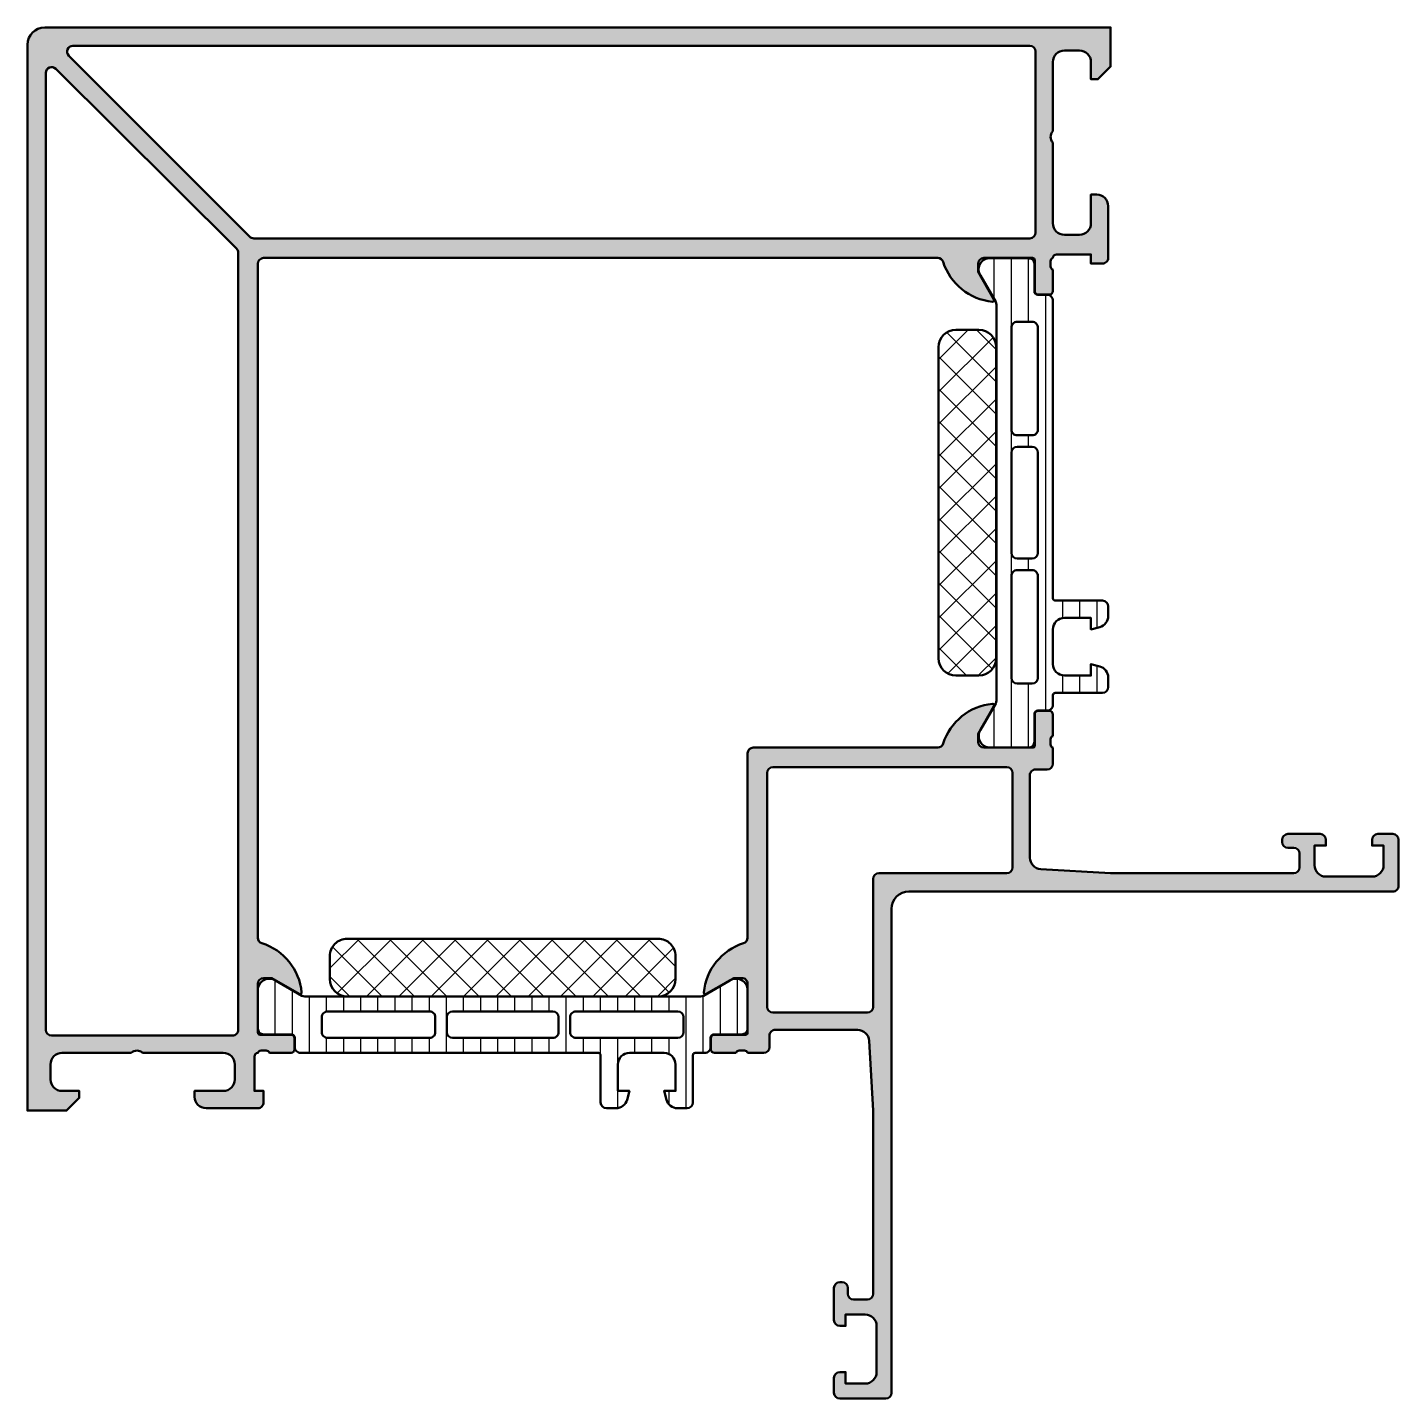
# Model space of a CAD drawing. Extents: x -75 to 44, y -44 to 75.
import ezdxf

# ---------------------------------------------------------------- set-up
doc = ezdxf.new("R2010")
doc.units = 0
for name, color, linetype, lineweight in [('0S-Alu contour', 7, 'Continuous', 50), ('0S-Alu hatch', 252, 'Continuous', 25), ('0S-Plastic contour', 254, 'Continuous', 50), ('0S-Plastic hatch', 253, 'Continuous', 25), ('0S-PT contour', 91, 'Continuous', 50), ('0S-PT hatch', 103, 'Continuous', 25)]:
    doc.layers.add(name, color=color, linetype=linetype, lineweight=lineweight)
pattern_1 = [(90, (0, 0), (-1.4859, 0), [])]
pattern_2 = [(135, (0, 0), (-1.403165018917055, -1.403165018917055), []), (225, (0, 0), (1.403165018917055, -1.403165018917055), [])]

# ---------------------------------------------------------------- blocks, each defined once
blk = doc.blocks.new('385940__7E99EFBC_4973_408E_94DA_173DC454B51B_')
at = {"layer": '0S-Alu hatch'}
h = blk.add_hatch(color=256, dxfattribs=at)
edge = h.paths.add_edge_path()
edge.add_ellipse((-54.49999999999999, 54.48999389648418), major_axis=(-0.5000000000000071, 0), ratio=1, start_angle=270, end_angle=360, ccw=False)
edge.add_line((-54.49999999999999, 54.98999389648418), (4.000000000000028, 54.98999389648421))
edge.add_ellipse((3.999999999999971, 54.48999389648411), major_axis=(-0.5000000000000995, 0), ratio=1, start_angle=197.7484163560607, end_angle=269.9999999999935, ccw=False)
edge.add_arc((9.23822324117374, 56.16660275833186), 4.999999999999847, 197.7484163560706, 264.3774224492067)
edge.add_arc((8.761880215351681, 51.32811368113251), 0.1381197846483097, 264.3774224492034, 389.9999999999968)
edge.add_line((8.881495457622357, 51.39717357345666), (7.500000000000028, 53.78999389648416))
edge.add_line((7.500000000000028, 53.78999389648416), (7.499999999999971, 54.48999389648424))
edge.add_ellipse((7.999999999999957, 54.48999389648424), major_axis=(-0.4999999999999858, 0), ratio=1, start_angle=270, end_angle=360, ccw=False)
edge.add_line((7.999999999999957, 54.98999389648422), (12.22002568095718, 54.98999389648421))
edge.add_ellipse((12.22002568095718, 54.78999389648421), major_axis=(-0.1999999999999886, 0), ratio=1, start_angle=180, end_angle=270, ccw=False)
edge.add_line((12.42002568095716, 54.78999389648421), (12.42002568095716, 52.10998289647562))
edge.add_arc((12.72002568095718, 52.10998289647562), 0.3000000000000078, 180, 270)
edge.add_line((12.72002568095718, 51.80998289647561), (13.69999999999996, 51.80998289647567))
edge.add_arc((13.69999999999997, 52.10998289647569), 0.2999999999999971, 269.9999999999973, 360)
edge.add_line((13.99999999999997, 52.10998289647569), (14, 53.98999389648412))
edge.add_ellipse((14.07886709564312, 54.25753723700708), major_axis=(-0.2789255417371575, 0), ratio=1, start_angle=-1.1628700728746253, end_angle=73.57540544465621, ccw=False)
edge.add_line((13.79999899999994, 54.26319789648409), (13.79999899999998, 54.71679189648421))
edge.add_ellipse((14.07886702231728, 54.72245065107241), major_axis=(-0.2789254297740709, 0), ratio=1, start_angle=-73.57541436805087, end_angle=1.1624791642789205, ccw=False)
edge.add_ellipse((14.30031261618111, 54.99952532746785), major_axis=(-0.3004638341201161, 0), ratio=1, start_angle=-89.94935190421182, end_angle=1.8178640500228198, ccw=False)
edge.add_line((14.30004701338805, 55.2999890441947), (17.29998767375943, 55.29998904419469))
edge.add_line((17.29998767375943, 55.29998904419469), (17.29998767375943, 54.49999362183141))
edge.add_line((17.29998767375943, 54.49999362183141), (18.29998767375942, 54.50000125122594))
edge.add_arc((18.30001841438009, 54.99997051019443), 0.4999692599135209, 269.9964771677651, 360.0026485613531)
edge.add_line((18.79998767375943, 54.99999362183145), (18.80004870891568, 59.49999362183139))
edge.add_arc((17.79996123834674, 59.49990615126246), 1.000087474394158, 0.0050112561101264, 89.99498874388966)
edge.add_line((17.80004870891618, 60.4999936218314), (17.30004870891568, 60.4999936218314))
edge.add_line((17.30004870891568, 60.4999936218314), (17.30004870891568, 57.9999936218314))
edge.add_ellipse((16.29996131144261, 58.00008101929404), major_axis=(-1.00008740129189, 0), ratio=1, start_angle=90.00501389839292, end_angle=179.9949929319336, ccw=False)
edge.add_line((16.30004882812622, 56.99999362183141), (14.99999999999997, 56.99999362183141))
edge.add_ellipse((14.99999999999997, 57.9999936218314), major_axis=(-1, 0), ratio=1, start_angle=0, end_angle=90, ccw=False)
edge.add_line((13.99999999999997, 57.9999936218314), (13.99999999999997, 64.99999389648431))
edge.add_ellipse((14.52499999999998, 65.49999389648431), major_axis=(-0.7250000000000041, 0), ratio=1, start_angle=-43.60281897270329, end_angle=43.60281897270329, ccw=False)
edge.add_line((13.99999999999997, 65.99999389648431), (13.99999999999997, 71.99999389648427))
edge.add_ellipse((15.00000000000004, 71.99999389648427), major_axis=(-1.000000000000071, 0), ratio=1, start_angle=270, end_angle=360, ccw=False)
edge.add_line((15.00000000000004, 72.99999389648434), (16.29999999999995, 72.99999389648428))
edge.add_ellipse((16.29999999999994, 71.99999389648427), major_axis=(-1.000000000000014, 0), ratio=1, start_angle=180, end_angle=269.9999999999992, ccw=False)
edge.add_line((17.29999999999995, 71.99999389648427), (17.29999999999995, 70.49999389648431))
edge.add_line((17.29999999999995, 70.49999389648431), (17.89999999999998, 70.49999389648431))
edge.add_line((17.89999999999998, 70.49999389648431), (18.99999999999994, 71.59999389648432))
edge.add_line((18.99999999999994, 71.59999389648432), (18.99999999999997, 74.99999389648427))
edge.add_line((18.99999999999997, 74.99999389648427), (-73.50000000000003, 74.99999389648433))
edge.add_arc((-73.49999999999999, 73.49999389648431), 1.500000000000014, 90.0000000000016, 180)
edge.add_line((-75, 73.49999389648431), (-75, -19.00000610351576))
edge.add_line((-75, -19.00000610351576), (-71.60000000000005, -19.00000610351574))
edge.add_line((-71.60000000000005, -19.00000610351574), (-70.5, -17.90000610351572))
edge.add_line((-70.5, -17.90000610351572), (-70.50000000000003, -17.30000610351571))
edge.add_line((-70.50000000000003, -17.30000610351571), (-71.99999999999997, -17.30000610351571))
edge.add_ellipse((-71.99999999999999, -16.30000610351567), major_axis=(-1.000000000000042, 0), ratio=1, start_angle=0, end_angle=90.0000000000008, ccw=False)
edge.add_line((-73.00000000000003, -16.30000610351567), (-73.00000000000003, -15.00000610351577))
edge.add_ellipse((-71.99999999999999, -15.00000610351577), major_axis=(-1.000000000000042, 0), ratio=1, start_angle=270, end_angle=360, ccw=False)
edge.add_line((-71.99999999999999, -14.00000610351573), (-66.00000000002444, -14.00000610351571))
edge.add_ellipse((-65.50001268003986, -14.52501865412734), major_axis=(-0.7250003437551502, 0), ratio=1, start_angle=226.3957930694354, end_angle=313.60140928584553, ccw=False)
edge.add_line((-64.99999972527986, -14.00003051757825), (-57.99999972534709, -14.00003051757825))
edge.add_ellipse((-57.99999972534712, -15.00003051757822), major_axis=(-0.9999999999999715, 0), ratio=1, start_angle=180, end_angle=269.9999999999984, ccw=False)
edge.add_line((-56.99999972534715, -15.00003051757822), (-56.99999972534715, -16.30007934570324))
edge.add_ellipse((-58.00008719591609, -16.29999187513429), major_axis=(-1.000087474394165, 0), ratio=1, start_angle=90.00501125611032, end_angle=179.99498874389, ccw=False)
edge.add_line((-57.99999972534665, -17.30007934570324), (-60.49999972534714, -17.30007934570324))
edge.add_line((-60.49999972534714, -17.30007934570324), (-60.49999972534714, -17.80007934570324))
edge.add_arc((-59.4999122547782, -17.79999187513429), 1.000087474394158, 180.0050112561101, 269.9949887438901)
edge.add_line((-59.49999972534763, -18.80007934570324), (-54.99999972534714, -18.80001831054699))
edge.add_arc((-54.99997661371017, -18.30004905116765), 0.4999692599135361, 269.9973514386522, 360.0035228322907)
edge.add_line((-54.50000735474167, -18.30001831054649), (-54.49999972534715, -17.30001831054699))
edge.add_line((-54.49999972534715, -17.30001831054699), (-55.29999514771042, -17.300018310547))
edge.add_line((-55.29999514771042, -17.300018310547), (-55.29999514771042, -14.30007753096629))
edge.add_ellipse((-54.99985516654843, -14.30014606191614), major_axis=(-0.300139988985832, 0), ratio=1, start_angle=270.02586622576086, end_angle=359.9869176572024, ccw=False)
edge.add_ellipse((-54.73244240317294, -14.07887460457881), major_axis=(-0.2789306595871168, 0), ratio=1, start_angle=268.8375208357147, end_angle=343.57541436804036, ccw=False)
edge.add_line((-54.72678354248385, -13.80000135352485), (-54.27318954248381, -13.80000135352483))
edge.add_ellipse((-54.26752888300675, -14.07886944916799), major_axis=(-0.2789255417371436, 0), ratio=1, start_angle=196.4245945553567, end_angle=271.1628700728879, ccw=False)
edge.add_line((-53.99998554248381, -14.00000235352482), (-52.1199745424753, -14.00000235352482))
edge.add_arc((-52.1199745424753, -13.70000235352486), 0.2999999999999616, 270.0000000000013, 360)
edge.add_line((-51.81997454247534, -13.70000235352486), (-51.81997454247534, -12.720028034482))
edge.add_arc((-52.11997454247532, -12.72002803448198), 0.2999999999999687, 0, 90)
edge.add_line((-52.11997454247532, -12.42002803448201), (-54.8, -12.42002803448204))
edge.add_ellipse((-54.80000000000003, -12.22002803448204), major_axis=(-0.2000000000000028, 0), ratio=1, start_angle=0, end_angle=90.00000000000608, ccw=False)
edge.add_line((-55.00000000000003, -12.22002803448204), (-55.00000000000002, -8.000006103515759))
edge.add_ellipse((-54.5, -8.000006103515773), major_axis=(-0.5000000000000214, 0), ratio=1, start_angle=270, end_angle=360, ccw=False)
edge.add_line((-54.5, -7.500006103515751), (-53.80000000000005, -7.50000610351573))
edge.add_line((-53.80000000000005, -7.50000610351573), (-51.40717967697242, -8.881501561138109))
edge.add_arc((-51.3381197846483, -8.761886318867468), 0.1381197846482713, 240.0000000000035, 365.6225775508021)
edge.add_arc((-56.17660886184727, -9.238229344689344), 4.999999999999413, 5.622577550791834, 72.25158364392814)
edge.add_ellipse((-54.49999999999941, -4.000006103515559), major_axis=(-0.5000000000005862, 0), ratio=1, start_angle=0, end_angle=72.25158364394088, ccw=False)
edge.add_line((-55, -4.000006103515559), (-55, 54.48999389648418))
edge = h.paths.add_edge_path()
edge.add_line((-71.0615159403742, 73.39998672329651), (12.00001537322538, 73.40498970474619))
edge.add_ellipse((12.00001537322537, 72.9049897047462), major_axis=(-0.4999999999999858, 0), ratio=1, start_angle=180, end_angle=269.9999999999984, ccw=False)
edge.add_line((12.50001537322535, 72.9049897047462), (12.50001537322532, 57.19498862206177))
edge.add_ellipse((12.00001537322539, 57.19498862206177), major_axis=(-0.4999999999999343, 0), ratio=1, start_angle=90.0000058531765, end_angle=180, ccw=False)
edge.add_line((12.00001542430399, 56.69498862206184), (-55.35150879034739, 56.68998006297687))
edge.add_ellipse((-55.35150884087968, 57.18998006297694), major_axis=(-0.5000000000000808, 0), ratio=1, start_angle=45.000037045091005, end_angle=90.00000579057422, ccw=False)
edge.add_line((-55.70506200287988, 56.83642644379062), (-71.41506910237437, 72.54643310411026))
edge.add_ellipse((-71.06151594037424, 72.89998672329651), major_axis=(-0.499999999999988, 0), ratio=1, start_angle=-90.00000000000318, end_angle=45.00003704508981, ccw=False)
edge = h.paths.add_edge_path()
edge.add_line((-72.54643878025324, 71.41506089524681), (-56.84631488355535, 55.80506453899158))
edge.add_ellipse((-57.19986850274167, 55.45151137699139), major_axis=(-0.5000000000000784, 0), ratio=1, start_angle=180.0000057905746, end_angle=224.999962954909, ccw=False)
edge.add_line((-56.69986850274159, 55.45151142752368), (-56.69999667358933, -11.99999275158777))
edge.add_ellipse((-57.19999667358933, -11.99999270105547), major_axis=(-0.5000000000000097, 0), ratio=1, start_angle=90, end_angle=180.0000057905746, ccw=False)
edge.add_line((-57.19999667358933, -12.49999270105548), (-72.90005427974833, -12.49999244396146))
edge.add_ellipse((-72.90005427974833, -11.99999244396143), major_axis=(-0.5000000000000285, 0), ratio=1, start_angle=0, end_angle=90, ccw=False)
edge.add_line((-73.40005427974836, -11.99999244396143), (-73.39999239943954, 71.06150773324667))
edge.add_ellipse((-72.89999239943953, 71.06150773324667), major_axis=(-0.5000000000000142, 0), ratio=1, start_angle=224.9999629549068, end_angle=360, ccw=False)
at = {"layer": '0S-Alu contour', "color": 7}
for points in [[(17.29999999999995, 71.99999389648427), (17.29999999999995, 70.49999389648431), (17.89999999999998, 70.49999389648431), (18.99999999999994, 71.59999389648432), (18.99999999999997, 74.99999389648427), (-73.50000000000003, 74.99999389648433)], [(-75, 73.49999389648431), (-75, -19.00000610351576), (-71.60000000000005, -19.00000610351574), (-70.5, -17.90000610351572), (-70.50000000000003, -17.30000610351571), (-71.99999999999997, -17.30000610351571)], [(-71.0615159403742, 73.39998672329651), (12.00001537322538, 73.40498970474619)], [(12.50001537322535, 72.9049897047462), (12.50001537322532, 57.19498862206177)], [(15.00000000000004, 72.99999389648434), (16.29999999999995, 72.99999389648428)], [(-72.54643878025324, 71.41506089524681), (-56.84631488355535, 55.80506453899158)], [(-55.70506200287988, 56.83642644379062), (-71.41506910237437, 72.54643310411026)], [(13.99999999999997, 65.99999389648431), (13.99999999999997, 71.99999389648427)], [(-73.40005427974836, -11.99999244396143), (-73.39999239943954, 71.06150773324667)], [(13.99999999999997, 57.9999936218314), (13.99999999999997, 64.99999389648431)], [(17.80004870891618, 60.4999936218314), (17.30004870891568, 60.4999936218314), (17.30004870891568, 57.9999936218314)], [(18.79998767375943, 54.99999362183145), (18.80004870891568, 59.49999362183139)], [(12.00001542430399, 56.69498862206184), (-55.35150879034739, 56.68998006297687)], [(16.30004882812622, 56.99999362183141), (14.99999999999997, 56.99999362183141)], [(-56.69986850274159, 55.45151142752368), (-56.69999667358933, -11.99999275158777)], [(-54.49999999999999, 54.98999389648418), (4.000000000000028, 54.98999389648421)], [(7.999999999999957, 54.98999389648422), (12.22002568095718, 54.98999389648421)], [(12.42002568095716, 54.78999389648421), (12.42002568095716, 52.10998289647562)], [(14.30004701338805, 55.2999890441947), (17.29998767375943, 55.29998904419469), (17.29998767375943, 54.49999362183141), (18.29998767375942, 54.50000125122594)], [(-55, -4.000006103515559), (-55, 54.48999389648418)], [(8.881495457622357, 51.39717357345666), (7.500000000000028, 53.78999389648416), (7.499999999999971, 54.48999389648424)], [(13.79999899999994, 54.26319789648409), (13.79999899999998, 54.71679189648421)], [(13.99999999999997, 52.10998289647569), (14, 53.98999389648412)], [(12.72002568095718, 51.80998289647561), (13.69999999999996, 51.80998289647567)], [(-55.00000000000003, -12.22002803448204), (-55.00000000000002, -8.000006103515759)], [(-54.5, -7.500006103515751), (-53.80000000000005, -7.50000610351573), (-51.40717967697242, -8.881501561138109)], [(-57.19999667358933, -12.49999270105548), (-72.90005427974833, -12.49999244396146)], [(-52.11997454247532, -12.42002803448201), (-54.8, -12.42002803448204)], [(-51.81997454247534, -13.70000235352486), (-51.81997454247534, -12.720028034482)], [(-71.99999999999999, -14.00000610351573), (-66.00000000002444, -14.00000610351571)], [(-64.99999972527986, -14.00003051757825), (-57.99999972534709, -14.00003051757825)], [(-54.72678354248385, -13.80000135352485), (-54.27318954248381, -13.80000135352483)], [(-53.99998554248381, -14.00000235352482), (-52.1199745424753, -14.00000235352482)], [(-73.00000000000003, -16.30000610351567), (-73.00000000000003, -15.00000610351577)], [(-56.99999972534715, -15.00003051757822), (-56.99999972534715, -16.30007934570324)], [(-54.50000735474167, -18.30001831054649), (-54.49999972534715, -17.30001831054699), (-55.29999514771042, -17.300018310547), (-55.29999514771042, -14.30007753096629)], [(-57.99999972534665, -17.30007934570324), (-60.49999972534714, -17.30007934570324), (-60.49999972534714, -17.80007934570324)], [(-59.49999972534763, -18.80007934570324), (-54.99999972534714, -18.80001831054699)]]:
    blk.add_lwpolyline(points, dxfattribs=at)
for centre, radius, start, end in [((-73.49999999999999, 73.49999389648431), 1.500000000000014, 90.0000000000016, 180), ((17.79996123834674, 59.49990615126246), 1.000087474394158, 0.0050112561101264, 89.99498874388966), ((18.30001841438009, 54.99997051019443), 0.4999692599135209, 269.9964771677651, 0.0026485613531484), ((9.23822324117374, 56.16660275833186), 4.999999999999847, 197.7484163560706, 264.3774224492067), ((8.761880215351681, 51.32811368113251), 0.1381197846483097, 264.3774224492034, 29.99999999999678), ((12.72002568095718, 52.10998289647562), 0.3000000000000078, 180, 270), ((13.69999999999997, 52.10998289647569), 0.2999999999999971, 269.9999999999973, 0), ((-56.17660886184727, -9.238229344689344), 4.999999999999413, 5.622577550791834, 72.25158364392814), ((-51.3381197846483, -8.761886318867468), 0.1381197846482713, 240.0000000000035, 5.622577550802157), ((-52.11997454247532, -12.72002803448198), 0.2999999999999687, 0, 90), ((-52.1199745424753, -13.70000235352486), 0.2999999999999616, 270.0000000000013, 0), ((-59.4999122547782, -17.79999187513429), 1.000087474394158, 180.0050112561101, 269.9949887438901), ((-54.99997661371017, -18.30004905116765), 0.4999692599135361, 269.9973514386522, 0.0035228322906619)]:
    blk.add_arc(centre, radius, start, end, dxfattribs=at)
at = {"layer": '0S-Alu contour', "color": 7, "extrusion": (0, 0, -1)}
for centre, radius, start, end in [((71.06151594037424, 72.89998672329651), 0.499999999999988, 314.9999629549102, 90.00000000000325), ((-12.00001537322537, 72.9049897047462), 0.4999999999999858, 90.0000000000016, 180), ((-15.00000000000004, 71.99999389648427), 1.000000000000071, 0, 90), ((-16.29999999999994, 71.99999389648427), 1.000000000000014, 90.00000000000081, 180), ((72.89999239943953, 71.06150773324667), 0.5000000000000142, 0, 135.0000370450932), ((-14.52499999999998, 65.49999389648431), 0.7250000000000041, 316.3971810272967, 43.60281897270331), ((-12.00001537322539, 57.19498862206177), 0.4999999999999343, 180, 269.9999941468235), ((-14.99999999999997, 57.9999936218314), 1, 270, 0), ((-16.29996131144261, 58.00008101929404), 1.00008740129189, 180.0050070680665, 269.9949861016071), ((55.35150884087968, 57.18998006297694), 0.5000000000000808, 269.9999942094258, 314.999962954909), ((57.19986850274167, 55.45151137699139), 0.5000000000000784, 135.000037045091, 179.9999942094254), ((54.49999999999999, 54.48999389648418), 0.5000000000000071, 0, 90), ((-3.999999999999971, 54.48999389648411), 0.5000000000000995, 90.00000000000651, 162.2515836439393), ((-7.999999999999957, 54.48999389648424), 0.4999999999999858, 0, 90), ((-12.22002568095718, 54.78999389648421), 0.1999999999999886, 90, 180), ((-14.07886702231728, 54.72245065107241), 0.2789254297740709, 358.8375208357211, 73.57541436805099), ((-14.30031261618111, 54.99952532746785), 0.3004638341201162, 358.1821359499772, 89.94935190421191), ((-14.07886709564312, 54.25753723700708), 0.2789255417371575, 286.4245945553438, 1.162870072874627), ((54.49999999999941, -4.000006103515559), 0.5000000000005862, 287.7484163560591, 0), ((54.5, -8.000006103515773), 0.5000000000000214, 0, 90), ((72.90005427974833, -11.99999244396143), 0.5000000000000285, 270, 0), ((57.19999667358933, -11.99999270105547), 0.5000000000000097, 179.9999942094254, 270), ((54.80000000000003, -12.22002803448204), 0.2000000000000028, 269.9999999999939, 0), ((71.99999999999999, -15.00000610351577), 1.000000000000042, 0, 90), ((65.50001268003986, -14.52501865412734), 0.7250003437551502, 46.39859071415444, 133.6042069305646), ((57.99999972534712, -15.00003051757822), 0.9999999999999715, 90.0000000000016, 180), ((54.99985516654843, -14.30014606191614), 0.300139988985832, 0.0130823427975984, 89.97413377423916), ((54.73244240317294, -14.07887460457881), 0.2789306595871168, 16.42458563195964, 91.1624791642853), ((54.26752888300675, -14.07886944916799), 0.2789255417371436, 88.83712992711207, 163.5754054446433), ((71.99999999999999, -16.30000610351567), 1.000000000000042, 269.9999999999992, 0), ((58.00008719591609, -16.29999187513429), 1.000087474394165, 180.0050112561101, 269.9949887438897)]:
    blk.add_arc(centre, radius, start, end, dxfattribs=at)
blk = doc.blocks.new('357330__6E3BA0EA_CE37_4292_94D8_C711074D579F_')
at = {"layer": '0S-Alu hatch'}
h = blk.add_hatch(color=256, dxfattribs=at)
edge = h.paths.add_edge_path()
edge.add_ellipse((37.69999389648439, 2.300000000013284), major_axis=(-1.000000000000028, 0), ratio=1, start_angle=0, end_angle=89.9999999999992, ccw=False)
edge.add_line((36.69999389648436, 2.300000000013284), (36.69999694824217, 3.999996948242213))
edge.add_line((36.69999694824217, 3.999996948242213), (37.69999694824219, 3.999996948242213))
edge.add_line((37.69999694824219, 3.999996948242213), (37.69999694824219, 4.499996948242198))
edge.add_arc((37.19999694824219, 4.499996948242227), 0.4999999999999929, 0, 90)
edge.add_line((37.19999694824219, 4.99999694824222), (34.39999694824218, 4.999996948242213))
edge.add_arc((34.39999694824218, 4.499996948242213), 0.5, 90, 180)
edge.add_line((33.89999694824218, 4.499996948242213), (33.89999694824218, 4.29999694824221))
edge.add_arc((34.39999694824218, 4.29999694824221), 0.5, 180, 270)
edge.add_line((34.39999694824218, 3.79999694824221), (34.89999694824218, 3.79999694824221))
edge.add_ellipse((34.89999694824218, 3.29999694824221), major_axis=(-0.5, 0), ratio=1, start_angle=180, end_angle=270, ccw=False)
edge.add_line((35.39999694824218, 3.29999694824221), (35.39999084472652, 2.099995422376551))
edge.add_ellipse((34.89999084472652, 2.099995422376551), major_axis=(-0.5, 0), ratio=1, start_angle=90, end_angle=180, ccw=False)
edge.add_line((34.89999084472652, 1.599995422376551), (18.99999694824234, 1.599995422376508))
edge.add_line((18.99999694824234, 1.599995422376508), (12.9429615020752, 1.946110534681196))
edge.add_ellipse((13.01321434019446, 2.956962862709502), major_axis=(-1.013290624818002, 0), ratio=1, start_angle=0.7030591229474794, end_angle=86.0244151464239, ccw=False)
edge.add_line((12.0000000000006, 2.944529392977417), (11.99999885559086, 10.09999521205847))
edge.add_ellipse((12.4999988555908, 10.09999542237651), major_axis=(-0.4999999999999874, 0), ratio=1, start_angle=-90, end_angle=2.4103044722778577e-05, ccw=False)
edge.add_line((12.4999988555908, 10.59999542237649), (13.49999885559077, 10.59999542237651))
edge.add_arc((13.49999885559077, 11.0999954223765), 0.4999999999999929, 270, 360)
edge.add_line((13.99999885559077, 11.0999954223765), (13.9999961853027, 12.49999694824214))
edge.add_ellipse((14.07883263184575, 12.76751754023527), major_axis=(-0.2788950563274433, 0), ratio=1, start_angle=-1.1645893740982274, end_angle=73.58012358050689, ccw=False)
edge.add_line((13.7999951853027, 12.77318594823364), (13.7999951853027, 13.22677994823367))
edge.add_ellipse((14.07886328094587, 13.23244060771073), major_axis=(-0.2789255417371434, 0), ratio=1, start_angle=-73.57540544464649, end_angle=1.1628700728862214, ccw=False)
edge.add_line((13.9999961853027, 13.49998394823366), (13.99999618530269, 15.37999494824217))
edge.add_arc((13.69999618530269, 15.37999494824218), 0.3000000000000007, 0, 90)
edge.add_line((13.69999618530269, 15.67999494824218), (12.72002186625991, 15.67999494824217))
edge.add_arc((12.72002186625991, 15.37999494824215), 0.3000000000000114, 90, 180)
edge.add_line((12.4200218662599, 15.37999494824215), (12.42002186625991, 12.61999694824215))
edge.add_ellipse((12.30002186625992, 12.61999694824214), major_axis=(-0.1199999999999903, 0), ratio=1, start_angle=90, end_angle=180, ccw=False)
edge.add_line((12.30002186625992, 12.49999694824216), (7.999996185302705, 12.49999694824215))
edge.add_ellipse((7.99999618530272, 12.99999694824215), major_axis=(-0.5, 0), ratio=1, start_angle=0, end_angle=89.9999999999983, ccw=False)
edge.add_line((7.49999618530272, 12.99999694824215), (7.49999618530272, 13.69999694824217))
edge.add_line((7.49999618530272, 13.69999694824217), (8.881491642925056, 16.09281727126971))
edge.add_arc((8.761876400654401, 16.16187716359386), 0.1381197846482991, 329.9999999999988, 455.6225775507952)
edge.add_arc((9.238219426476462, 11.32338808639429), 5.000000000000052, 95.62257755079305, 162.2515836439292)
edge.add_ellipse((3.999996185302663, 12.99999694824209), major_axis=(-0.4999999999999384, 0), ratio=1, start_angle=90, end_angle=162.2515836439378, ccw=False)
edge.add_line((3.999996185302663, 12.49999694824215), (-12, 12.49999694824214))
edge.add_arc((-12, 11.99999694824214), 0.5, 90, 180)
edge.add_line((-12.5, 11.99999694824214), (-12.5, -3.999999237060592))
edge.add_ellipse((-13.00000000000001, -3.999999237060563), major_axis=(-0.5000000000000142, 0), ratio=1, start_angle=107.7484163560672, end_angle=180, ccw=False)
edge.add_arc((-11.3233911381522, -9.238222478234375), 4.999999999999982, 107.7484163560704, 174.3774224492067)
edge.add_arc((-16.16188021535169, -8.761879452412288), 0.1381197846482975, 174.3774224492107, 299.9999999999977)
edge.add_line((-16.09282032302755, -8.881494694682951), (-13.70000000000002, -7.499999237060606))
edge.add_line((-13.70000000000002, -7.499999237060606), (-13, -7.499999237060592))
edge.add_ellipse((-12.99999999999999, -7.999999237060592), major_axis=(-0.5, 0), ratio=1, start_angle=180, end_angle=270.0000000000008, ccw=False)
edge.add_line((-12.49999999999999, -7.999999237060592), (-12.5, -12.3000249180178))
edge.add_ellipse((-12.61999999999999, -12.30002491801781), major_axis=(-0.1199999999999903, 0), ratio=1, start_angle=90, end_angle=180, ccw=False)
edge.add_line((-12.61999999999999, -12.4200249180178), (-15.37999799999998, -12.4200249180178))
edge.add_arc((-15.37999799999999, -12.7200249180178), 0.3000000000000007, 89.99999999999864, 180)
edge.add_line((-15.67999799999999, -12.7200249180178), (-15.679998, -13.69999923706056))
edge.add_arc((-15.37999799999998, -13.69999923706058), 0.3000000000000096, 180, 270)
edge.add_line((-15.37999799999998, -13.99999923706059), (-13.49998699999148, -13.99999923706058))
edge.add_ellipse((-13.23244365946854, -14.07886633270374), major_axis=(-0.2789255417371423, 0), ratio=1, start_angle=268.83712992711355, end_angle=343.57540544464615, ccw=False)
edge.add_line((-13.22678299999148, -13.79999823706058), (-12.77318899999148, -13.79999823706058))
edge.add_ellipse((-12.7675205919931, -14.07883568360364), major_axis=(-0.2788950563274521, 0), ratio=1, start_angle=196.4198764194927, end_angle=271.16458937409834, ccw=False)
edge.add_line((-12.49999999999997, -13.99999923706059), (-11.09999847413434, -14.00000190734866))
edge.add_arc((-11.09999847413434, -13.50000190734866), 0.5, 270, 360)
edge.add_line((-10.59999847413434, -13.50000190734866), (-10.59999847413434, -12.50000190734869))
edge.add_ellipse((-10.09999847413434, -12.50000190734869), major_axis=(-0.5, 0), ratio=1, start_angle=269.9999759120808, end_angle=360, ccw=False)
edge.add_line((-10.09999826392759, -12.00000190734873), (-2.944532444735216, -12.00000305175845))
edge.add_ellipse((-2.956965914467332, -13.01321739195231), major_axis=(-1.013290624817997, 0), ratio=1, start_angle=183.9755848535754, end_angle=269.2969408770507, ccw=False)
edge.add_line((-1.94611358643903, -12.94296455383306), (-1.599998474134338, -19.00000000000005))
edge.add_line((-1.599998474134338, -19.00000000000005), (-1.599998474134338, -34.89999389648439))
edge.add_ellipse((-2.099998474134338, -34.89999389648439), major_axis=(-0.5, 0), ratio=1, start_angle=90, end_angle=180, ccw=False)
edge.add_line((-2.099998474134338, -35.39999389648439), (-3.299999999999997, -35.40000000000005))
edge.add_ellipse((-3.299999999999997, -34.90000000000005), major_axis=(-0.5, 0), ratio=1, start_angle=0, end_angle=90, ccw=False)
edge.add_line((-3.799999999999997, -34.90000000000005), (-3.799999999999997, -34.40000000000005))
edge.add_arc((-4.299999999999997, -34.40000000000005), 0.4999999999999974, 0, 90)
edge.add_line((-4.299999999999997, -33.90000000000005), (-4.5, -33.90000000000005))
edge.add_arc((-4.5, -34.40000000000005), 0.5, 90, 180)
edge.add_line((-5, -34.40000000000005), (-5, -37.20000000000005))
edge.add_arc((-4.5, -37.20000000000005), 0.5000000000000009, 180, 270)
edge.add_line((-4.5, -37.70000000000005), (-4, -37.70000000000005))
edge.add_line((-4, -37.70000000000005), (-4, -36.70000000000005))
edge.add_line((-4, -36.70000000000005), (-2.300003051771057, -36.69999694824223))
edge.add_ellipse((-2.300003051771057, -37.69999694824223), major_axis=(-1, 0), ratio=1, start_angle=180, end_angle=270, ccw=False)
edge.add_line((-1.300003051771057, -37.69999694824223), (-1.300003051771057, -41.69999694824222))
edge.add_ellipse((-2.300003051771057, -41.69999694824222), major_axis=(-1, 0), ratio=1, start_angle=90, end_angle=180, ccw=False)
edge.add_line((-2.300003051771057, -42.69999694824223), (-4, -42.70000000000004))
edge.add_line((-4, -42.70000000000004), (-4, -41.70000000000004))
edge.add_line((-4, -41.70000000000004), (-4.5, -41.70000000000004))
edge.add_arc((-4.5, -42.20000000000005), 0.5, 90, 180)
edge.add_line((-5, -42.20000000000005), (-5, -43.50000000000004))
edge.add_arc((-4.5, -43.50000000000004), 0.5, 180, 270)
edge.add_line((-4.5, -44.00000000000004), (-0.5, -44.00000000000004))
edge.add_arc((-0.5, -43.50000000000004), 0.5, 270, 360)
edge.add_line((0, -43.50000000000004), (0, -1.500003051757857))
edge.add_ellipse((1.5, -1.500003051757857), major_axis=(-1.5, 0), ratio=1, start_angle=270, end_angle=360, ccw=False)
edge.add_line((1.5, -3.051757858e-06), (43.49999694824217, -3.0517577727e-06))
edge.add_arc((43.49999694824218, 0.4999969482422273), 0.5000000000000071, 269.9999999999984, 360)
edge.add_line((43.99999694824219, 0.4999969482422272), (43.99999694824217, 4.499996948242227))
edge.add_arc((43.49999694824217, 4.499996948242227), 0.5, 0, 90)
edge.add_line((43.49999694824217, 4.999996948242227), (42.19999694824219, 4.999996948242227))
edge.add_arc((42.19999694824219, 4.499996948242227), 0.5000000000000071, 90, 180)
edge.add_line((41.69999694824218, 4.499996948242227), (41.69999694824219, 3.999996948242227))
edge.add_line((41.69999694824219, 3.999996948242227), (42.69999694824218, 3.999996948242227))
edge.add_line((42.69999694824218, 3.999996948242227), (42.69999389648435, 2.300000000013284))
edge.add_ellipse((41.69999389648437, 2.300000000013284), major_axis=(-0.9999999999999857, 0), ratio=1, start_angle=90, end_angle=180, ccw=False)
edge.add_line((41.69999389648437, 1.300000000013298), (37.69999389648437, 1.300000000013255))
edge = h.paths.add_edge_path()
edge.add_ellipse((9.999998474121057, 10.29955604094411), major_axis=(-0.5000000000000214, 0), ratio=1, start_angle=180, end_angle=270, ccw=False)
edge.add_line((10.49999847412108, 10.29955604094411), (10.4999984741211, 2.099566033712704))
edge.add_ellipse((9.9999984741211, 2.099566033712704), major_axis=(-0.4999999999999929, 0), ratio=1, start_angle=90, end_angle=180, ccw=False)
edge.add_line((9.9999984741211, 1.599566033712711), (-1.099568978688964, 1.600003051771025))
edge.add_arc((-1.099568978688964, 1.09956592693112), 0.5004371248399054, 90, 180)
edge.add_line((-1.600006103528869, 1.09956592693112), (-1.599569085470548, -10.00000152587897))
edge.add_ellipse((-2.099569085470534, -10.00000152587897), major_axis=(-0.4999999999999858, 0), ratio=1, start_angle=90, end_angle=180, ccw=False)
edge.add_line((-2.099569085470534, -10.50000152587895), (-10.29955909270195, -10.50000152587895))
edge.add_ellipse((-10.29955909270195, -10.00000152587896), major_axis=(-0.5, 0), ratio=1, start_angle=0, end_angle=90, ccw=False)
edge.add_line((-10.79955909270195, -10.00000152587896), (-10.79955909270195, 10.29955593902255))
edge.add_ellipse((-10.29955899078042, 10.29955593902255), major_axis=(-0.5000001019215237, 0), ratio=1, start_angle=270, end_angle=360, ccw=False)
edge.add_line((-10.29955899078042, 10.79955604094408), (9.999998474121057, 10.79955604094413))
at = {"layer": '0S-Alu contour', "color": 7}
for points in [[(7.49999618530272, 12.99999694824215), (7.49999618530272, 13.69999694824217), (8.881491642925056, 16.09281727126971)], [(13.69999618530269, 15.67999494824218), (12.72002186625991, 15.67999494824217)], [(12.4200218662599, 15.37999494824215), (12.42002186625991, 12.61999694824215)], [(13.9999961853027, 13.49998394823366), (13.99999618530269, 15.37999494824217)], [(13.7999951853027, 12.77318594823364), (13.7999951853027, 13.22677994823367)], [(-12.5, 11.99999694824214), (-12.5, -3.999999237060592)], [(3.999996185302663, 12.49999694824215), (-12, 12.49999694824214)], [(12.30002186625992, 12.49999694824216), (7.999996185302705, 12.49999694824215)], [(13.99999885559077, 11.0999954223765), (13.9999961853027, 12.49999694824214)], [(-10.29955899078042, 10.79955604094408), (9.999998474121057, 10.79955604094413)], [(-10.79955909270195, -10.00000152587896), (-10.79955909270195, 10.29955593902255)], [(10.49999847412108, 10.29955604094411), (10.4999984741211, 2.099566033712704)], [(12.0000000000006, 2.944529392977417), (11.99999885559086, 10.09999521205847)], [(12.4999988555908, 10.59999542237649), (13.49999885559077, 10.59999542237651)], [(37.19999694824219, 4.99999694824222), (34.39999694824218, 4.999996948242213)], [(43.49999694824217, 4.999996948242227), (42.19999694824219, 4.999996948242227)], [(33.89999694824218, 4.499996948242213), (33.89999694824218, 4.29999694824221)], [(34.39999694824218, 3.79999694824221), (34.89999694824218, 3.79999694824221)], [(36.69999389648436, 2.300000000013284), (36.69999694824217, 3.999996948242213), (37.69999694824219, 3.999996948242213), (37.69999694824219, 4.499996948242198)], [(41.69999694824218, 4.499996948242227), (41.69999694824219, 3.999996948242227), (42.69999694824218, 3.999996948242227), (42.69999389648435, 2.300000000013284)], [(43.99999694824219, 0.4999969482422272), (43.99999694824217, 4.499996948242227)], [(35.39999694824218, 3.29999694824221), (35.39999084472652, 2.099995422376551)], [(9.9999984741211, 1.599566033712711), (-1.099568978688964, 1.600003051771025)], [(34.89999084472652, 1.599995422376551), (18.99999694824234, 1.599995422376508), (12.9429615020752, 1.946110534681196)], [(41.69999389648437, 1.300000000013298), (37.69999389648437, 1.300000000013255)], [(-1.600006103528869, 1.09956592693112), (-1.599569085470548, -10.00000152587897)], [(1.5, -3.051757858e-06), (43.49999694824217, -3.0517577727e-06)], [(0, -43.50000000000004), (0, -1.500003051757857)], [(-16.09282032302755, -8.881494694682951), (-13.70000000000002, -7.499999237060606), (-13, -7.499999237060592)], [(-12.49999999999999, -7.999999237060592), (-12.5, -12.3000249180178)], [(-2.099569085470534, -10.50000152587895), (-10.29955909270195, -10.50000152587895)], [(-15.67999799999999, -12.7200249180178), (-15.679998, -13.69999923706056)], [(-12.61999999999999, -12.4200249180178), (-15.37999799999998, -12.4200249180178)], [(-10.59999847413434, -13.50000190734866), (-10.59999847413434, -12.50000190734869)], [(-10.09999826392759, -12.00000190734873), (-2.944532444735216, -12.00000305175845)], [(-1.94611358643903, -12.94296455383306), (-1.599998474134338, -19.00000000000005), (-1.599998474134338, -34.89999389648439)], [(-15.37999799999998, -13.99999923706059), (-13.49998699999148, -13.99999923706058)], [(-13.22678299999148, -13.79999823706058), (-12.77318899999148, -13.79999823706058)], [(-12.49999999999997, -13.99999923706059), (-11.09999847413434, -14.00000190734866)], [(-5, -34.40000000000005), (-5, -37.20000000000005)], [(-4.299999999999997, -33.90000000000005), (-4.5, -33.90000000000005)], [(-3.799999999999997, -34.90000000000005), (-3.799999999999997, -34.40000000000005)], [(-2.099998474134338, -35.39999389648439), (-3.299999999999997, -35.40000000000005)], [(-4.5, -37.70000000000005), (-4, -37.70000000000005), (-4, -36.70000000000005), (-2.300003051771057, -36.69999694824223)], [(-1.300003051771057, -37.69999694824223), (-1.300003051771057, -41.69999694824222)], [(-5, -42.20000000000005), (-5, -43.50000000000004)], [(-2.300003051771057, -42.69999694824223), (-4, -42.70000000000004), (-4, -41.70000000000004), (-4.5, -41.70000000000004)], [(-4.5, -44.00000000000004), (-0.5, -44.00000000000004)]]:
    blk.add_lwpolyline(points, dxfattribs=at)
for centre, radius, start, end in [((9.238219426476462, 11.32338808639429), 5.000000000000052, 95.62257755079305, 162.2515836439292), ((8.761876400654401, 16.16187716359386), 0.1381197846482991, 329.9999999999988, 95.62257755079526), ((12.72002186625991, 15.37999494824215), 0.3000000000000114, 90, 180), ((13.69999618530269, 15.37999494824218), 0.3000000000000007, 0, 90), ((-12, 11.99999694824214), 0.5, 90, 180), ((13.49999885559077, 11.0999954223765), 0.4999999999999929, 270, 0), ((34.39999694824218, 4.499996948242213), 0.5, 90, 180), ((37.19999694824219, 4.499996948242227), 0.4999999999999929, 0, 90), ((42.19999694824219, 4.499996948242227), 0.5000000000000071, 90, 180), ((43.49999694824217, 4.499996948242227), 0.5, 0, 90), ((34.39999694824218, 4.29999694824221), 0.5, 180, 270), ((-1.099568978688964, 1.09956592693112), 0.5004371248399054, 90, 180), ((43.49999694824218, 0.4999969482422273), 0.5000000000000071, 269.9999999999984, 0), ((-11.3233911381522, -9.238222478234375), 4.999999999999982, 107.7484163560704, 174.3774224492067), ((-16.16188021535169, -8.761879452412288), 0.1381197846482975, 174.3774224492107, 299.9999999999977), ((-15.37999799999999, -12.7200249180178), 0.3000000000000007, 89.99999999999864, 180), ((-15.37999799999998, -13.69999923706058), 0.3000000000000096, 180, 270), ((-11.09999847413434, -13.50000190734866), 0.5, 270, 0), ((-4.5, -34.40000000000005), 0.5, 90, 180), ((-4.299999999999997, -34.40000000000005), 0.4999999999999974, 0, 90), ((-4.5, -37.20000000000005), 0.5000000000000009, 180, 270), ((-4.5, -42.20000000000005), 0.5, 90, 180), ((-4.5, -43.50000000000004), 0.5, 180, 270), ((-0.5, -43.50000000000004), 0.5, 270, 0)]:
    blk.add_arc(centre, radius, start, end, dxfattribs=at)
at = {"layer": '0S-Alu contour', "color": 7, "extrusion": (0, 0, -1)}
for centre, radius, start, end in [((-14.07886328094587, 13.23244060771073), 0.2789255417371434, 358.8371299271138, 73.57540544464658), ((-3.999996185302663, 12.99999694824209), 0.4999999999999384, 197.7484163560623, 270), ((-7.99999618530272, 12.99999694824215), 0.5, 270.0000000000017, 0), ((-12.30002186625992, 12.61999694824214), 0.1199999999999903, 180, 270), ((-14.07883263184575, 12.76751754023527), 0.2788950563274433, 286.4198764194931, 1.164589374098176), ((10.29955899078042, 10.29955593902255), 0.5000001019215237, 0, 90), ((-9.999998474121057, 10.29955604094411), 0.5000000000000214, 90, 180), ((-12.4999988555908, 10.09999542237651), 0.4999999999999874, 359.9999758969553, 90), ((-34.89999694824218, 3.29999694824221), 0.5, 90, 180), ((-13.01321434019446, 2.956962862709502), 1.013290624818002, 273.9755848535761, 359.2969408770525), ((-9.9999984741211, 2.099566033712704), 0.4999999999999929, 180, 270), ((-34.89999084472652, 2.099995422376551), 0.5, 180, 270), ((-37.69999389648439, 2.300000000013284), 1.000000000000028, 270.0000000000008, 0), ((-41.69999389648437, 2.300000000013284), 0.9999999999999857, 180, 270), ((-1.5, -1.500003051757857), 1.5, 0, 90), ((13.00000000000001, -3.999999237060563), 0.5000000000000142, 180, 252.2515836439328), ((12.99999999999999, -7.999999237060592), 0.5, 89.9999999999992, 180), ((10.29955909270195, -10.00000152587896), 0.5, 270, 0), ((2.099569085470534, -10.00000152587897), 0.4999999999999858, 180, 270), ((12.61999999999999, -12.30002491801781), 0.1199999999999903, 180, 270), ((10.09999847413434, -12.50000190734869), 0.5, 0, 90.00002408791917), ((2.956965914467332, -13.01321739195231), 1.013290624817997, 90.70305912294928, 176.0244151464246), ((13.23244365946854, -14.07886633270374), 0.2789255417371423, 16.42459455535386, 91.16287007288646), ((12.7675205919931, -14.07883568360364), 0.2788950563274521, 88.83541062590166, 163.5801235805073), ((3.299999999999997, -34.90000000000005), 0.5, 270, 0), ((2.099998474134338, -34.89999389648439), 0.5, 180, 270), ((2.300003051771057, -37.69999694824223), 1, 90, 180), ((2.300003051771057, -41.69999694824222), 1, 180, 270)]:
    blk.add_arc(centre, radius, start, end, dxfattribs=at)
blk = doc.blocks.new('284027__4EF70431_8FF4_42D6_A53C_5322EBE0FC2A___3E1DC034_F42A_4743_907E_F9FC53BD4DE8_')
at = {"layer": '0S-Plastic hatch'}
h = blk.add_hatch(dxfattribs=at)
h.set_pattern_fill('ANSI31', color=256, scale=0.4680000000000001, angle=45, style=0)
h.set_pattern_definition(pattern_1)
edge = h.paths.add_edge_path()
edge.add_ellipse((-24.75120229122878, -18.30243247133364), major_axis=(-0.4999999999999432, 0), ratio=1, start_angle=0, end_angle=90, ccw=False)
edge.add_line((-25.25120229122872, -18.30243247133364), (-25.25120229122873, -14.20243247134535))
edge.add_arc((-25.45537538707197, -14.20416102424062), 0.2041804127758787, 0.4850610657200016, 88.8441310561839)
edge.add_line((-25.45125658823263, -14.00002215861859), (-51.29262339778481, -13.99999923706059))
edge.add_ellipse((-51.29260796640051, -13.50000191620074), major_axis=(-0.4999973210979765, 0), ratio=1, start_angle=-0.0023822800018251655, end_angle=89.9982316841407, ccw=False)
edge.add_line((-51.79260528706629, -13.49998112699726), (-51.7925766606481, -12.68964979418312))
edge.add_arc((-52.0925766604513, -12.68963892794882), 0.299999999999997, 359.9979247021015, 449.9979247021015)
edge.add_line((-52.09256579421691, -12.38963892814561), (-54.49256418760247, -12.38988394872643))
edge.add_ellipse((-54.49254871698271, -11.88988797152018), major_axis=(-0.4999959774455959, 0), ratio=1, start_angle=-0.0023777790715939773, end_angle=89.99822718330012, ccw=False)
edge.add_line((-54.99254469399775, -11.88986722165028), (-54.99241804653364, -8.413325725844459))
edge.add_ellipse((-54.00260512706295, -8.55567222672623), major_axis=(-0.9999960709244724, 0), ratio=1, start_angle=237.2709086022727, end_angle=351.8163166502146, ccw=False)
edge.add_line((-53.46193973131241, -7.714439160505994), (-51.17833064206305, -9.032991589962393))
edge.add_arc((-50.92831498386864, -8.599987928710334), 0.5000000000000507, 239.9979281027702, 269.9978647972844)
edge.add_line((-50.92833361702743, -9.099987928363191), (-16.57406486142845, -9.101074240794276))
edge.add_arc((-16.57404727380663, -8.60107424110359), 0.5000000000000075, 269.9979846069958, 299.9979213014629)
edge.add_line((-16.32406298372984, -9.034096012744245), (-14.04035838247476, -7.715709014957212))
edge.add_ellipse((-13.49975392838027, -8.556981245615987), major_axis=(-0.9999960709244737, 0), ratio=1, start_angle=188.1795327540136, end_angle=302.7249408019542, ccw=False)
edge.add_line((-12.50993069970385, -8.414706448701764), (-12.51005734716795, -11.89124794450762))
edge.add_ellipse((-13.01005332437417, -11.89123247388787), major_axis=(-0.4999959774455604, 0), ratio=1, start_angle=89.99762222092869, end_angle=179.9982271832753, ccw=False)
edge.add_line((-13.01007407424406, -12.39122845090286), (-15.41007244358257, -12.39080957069008))
edge.add_arc((-15.41008330981689, -12.69080957049328), 0.2999999999999952, 89.99792470211386, 179.9979247021014)
edge.add_line((-15.71008330962009, -12.6907987042589), (-15.7101119360383, -13.50113003707386))
edge.add_ellipse((-16.21010925689815, -13.50111460568956), major_axis=(-0.4999973210979765, 0), ratio=1, start_angle=89.9976177199984, end_angle=179.998231684107, ccw=False)
edge.add_line((-16.21013004610162, -14.00111192635535), (-17.05120229122873, -14.00243247134528))
edge.add_arc((-17.05120229122873, -14.20243247134527), 0.1999999999999868, 90, 180)
edge.add_line((-17.25120229122872, -14.20243247134527), (-17.25120229122872, -18.30243247133363))
edge.add_ellipse((-17.75120229122872, -18.30243247133364), major_axis=(-0.5, 0), ratio=1, start_angle=90, end_angle=180, ccw=False)
edge.add_line((-17.75120229122872, -18.80243247133364), (-18.58195151458678, -18.80243247133318))
edge.add_ellipse((-18.58195151458675, -17.80243247133373), major_axis=(-0.9999999999994457, 0), ratio=1, start_angle=15.000000001080025, end_angle=89.9999999999988, ccw=False)
edge.add_line((-19.54787734087041, -18.06125151645431), (-19.75120229122866, -17.30243247133376))
edge.add_line((-19.75120229122866, -17.30243247133376), (-18.75120229122872, -17.30243247133363))
edge.add_line((-18.75120229122872, -17.30243247133363), (-18.75120229122872, -15.00243247134529))
edge.add_arc((-19.75532877543036, -15.0041417170665), 1.004127938958018, 0.0975300153166062, 89.76591227868444)
edge.add_line((-19.75122632025456, -14.0000221586186), (-22.75110467439827, -14.0000221586186))
edge.add_arc((-22.74707631855113, -15.00414150518631), 1.004127427074072, 90.22985967848562, 179.9024820249151)
edge.add_line((-23.75120229122873, -15.00243247134523), (-23.75120229122873, -17.30243247133364))
edge.add_line((-23.75120229122873, -17.30243247133364), (-22.75120229122872, -17.30243247133364))
edge.add_line((-22.75120229122872, -17.30243247133364), (-22.95452724155691, -18.0612515164543))
edge.add_ellipse((-23.92045306784114, -17.8024324713335), major_axis=(-1.000000000000062, 0), ratio=1, start_angle=90.0000000000012, end_angle=164.9999999989167, ccw=False)
edge.add_line((-23.92045306784112, -18.80243247133356), (-24.75120229122878, -18.80243247133359))
edge = h.paths.add_edge_path()
edge.add_line((-40.10119604586716, -10.40053985733456), (-48.95118994234671, -10.40053985733456))
edge.add_arc((-48.95119358170578, -10.90053621797793), 0.4999963606566104, 89.99958295713537, 180.0004170428646)
edge.add_line((-49.45118994234914, -10.90053985733699), (-49.45118994234915, -12.20053396360131))
edge.add_arc((-48.95118994053618, -12.20055053639927), 0.5000000020876288, 179.998100897252, 269.9999997916585)
edge.add_line((-48.9511899423543, -12.7005505384869), (-40.10119604587004, -12.70055053848691))
edge.add_arc((-40.10119604774749, -12.20055053632961), 0.5000000021573054, 270.0000002151411, 360.0018990893139)
edge.add_line((-39.60119604586486, -12.20053396364889), (-39.60119604586484, -10.90053985733689))
edge.add_arc((-40.10119240650809, -10.90053621797783), 0.4999963606565038, 359.9995829571354, 450.0004170428645)
edge = h.paths.add_edge_path()
edge.add_line((-18.55121130535235, -10.40053985732418), (-27.40118994304522, -10.40053985732419))
edge.add_arc((-27.40119358240429, -10.90053621796751), 0.4999963606565677, 89.99958295713537, 180.0004170428646)
edge.add_line((-27.90118994304761, -10.90053985732658), (-27.90118994304761, -12.20053396359094))
edge.add_arc((-27.40118994123465, -12.2005505363889), 0.5000000020876181, 179.998100897252, 270)
edge.add_line((-27.40118994123465, -12.70055053847652), (-18.55118078777422, -12.70055053847652))
edge.add_arc((-18.55118078777422, -12.20056579726559), 0.4999847412109287, 270, 360)
edge.add_line((-18.05119604656329, -12.20056579726559), (-18.05119604656329, -10.90055511611324))
edge.add_arc((-18.55121130535235, -10.90055511611324), 0.5000152587890554, 0, 90)
edge = h.paths.add_edge_path()
edge.add_line((-29.40118994304761, -10.40053985732418), (-38.10119604656328, -10.40053985732417))
edge.add_arc((-38.10119604656328, -10.90053985732419), 0.5000000000000142, 90, 180)
edge.add_line((-38.60119604656329, -10.90053985732419), (-38.60119604656329, -12.20055053847653))
edge.add_arc((-38.10119604656329, -12.20055053847653), 0.5000000000000071, 180, 269.9999999994024)
edge.add_line((-38.10119604656851, -12.70055053847654), (-29.40118994305282, -12.70055053847653))
edge.add_arc((-29.40118994304761, -12.20055053847653), 0.4999999999999983, 269.999999999404, 360)
edge.add_line((-28.90118994304761, -12.20055053847653), (-28.90118994304762, -10.90053985732417))
edge.add_arc((-29.40118994304761, -10.90053985732417), 0.4999999999999929, 0, 90)
at = {"layer": '0S-Alu contour', "color": 7}
for points in [[(-40.10119604586716, -10.40053985733456), (-48.95118994234671, -10.40053985733456)], [(-29.40118994304761, -10.40053985732418), (-38.10119604656328, -10.40053985732417)], [(-18.55121130535235, -10.40053985732418), (-27.40118994304522, -10.40053985732419)], [(-49.45118994234914, -10.90053985733699), (-49.45118994234915, -12.20053396360131)], [(-39.60119604586486, -12.20053396364889), (-39.60119604586484, -10.90053985733689)], [(-38.60119604656329, -10.90053985732419), (-38.60119604656329, -12.20055053847653)], [(-28.90118994304761, -12.20055053847653), (-28.90118994304762, -10.90053985732417)], [(-27.90118994304761, -10.90053985732658), (-27.90118994304761, -12.20053396359094)], [(-18.05119604656329, -12.20056579726559), (-18.05119604656329, -10.90055511611324)], [(-48.9511899423543, -12.7005505384869), (-40.10119604587004, -12.70055053848691)], [(-38.10119604656851, -12.70055053847654), (-29.40118994305282, -12.70055053847653)], [(-27.40118994123465, -12.70055053847652), (-18.55118078777422, -12.70055053847652)]]:
    blk.add_lwpolyline(points, dxfattribs=at)
for centre, radius, start, end in [((-48.95119358170578, -10.90053621797793), 0.4999963606566104, 89.99958295713537, 180.0004170428646), ((-40.10119240650809, -10.90053621797783), 0.4999963606565038, 359.9995829571354, 90.00041704286463), ((-38.10119604656328, -10.90053985732419), 0.5000000000000142, 90, 180), ((-29.40118994304761, -10.90053985732417), 0.4999999999999929, 0, 90), ((-27.40119358240429, -10.90053621796751), 0.4999963606565677, 89.99958295713537, 180.0004170428646), ((-18.55121130535235, -10.90055511611324), 0.5000152587890554, 0, 90), ((-48.95118994053618, -12.20055053639927), 0.5000000020876288, 179.998100897252, 269.9999997916585), ((-40.10119604774749, -12.20055053632961), 0.5000000021573054, 270.0000002151411, 0.0018990893139305), ((-38.10119604656329, -12.20055053847653), 0.5000000000000071, 180, 269.9999999994024), ((-29.40118994304761, -12.20055053847653), 0.4999999999999983, 269.999999999404, 0), ((-27.40118994123465, -12.2005505363889), 0.5000000020876181, 179.998100897252, 270), ((-18.55118078777422, -12.20056579726559), 0.4999847412109287, 270, 0)]:
    blk.add_arc(centre, radius, start, end, dxfattribs=at)
at = {"layer": '0S-Plastic contour', "color": 7}
for points in [[(-53.46193973131241, -7.714439160505994), (-51.17833064206305, -9.032991589962393)], [(-16.32406298372984, -9.034096012744245), (-14.04035838247476, -7.715709014957212)], [(-54.99254469399775, -11.88986722165028), (-54.99241804653364, -8.413325725844459)], [(-50.92833361702743, -9.099987928363191), (-16.57406486142845, -9.101074240794276)], [(-12.50993069970385, -8.414706448701764), (-12.51005734716795, -11.89124794450762)], [(-52.09256579421691, -12.38963892814561), (-54.49256418760247, -12.38988394872643)], [(-51.79260528706629, -13.49998112699726), (-51.7925766606481, -12.68964979418312)], [(-15.71008330962009, -12.6907987042589), (-15.7101119360383, -13.50113003707386)], [(-13.01007407424406, -12.39122845090286), (-15.41007244358257, -12.39080957069008)], [(-25.45125658823263, -14.00002215861859), (-51.29262339778481, -13.99999923706059)], [(-25.25120229122872, -18.30243247133364), (-25.25120229122873, -14.20243247134535)], [(-19.75122632025456, -14.0000221586186), (-22.75110467439827, -14.0000221586186)], [(-17.25120229122872, -14.20243247134527), (-17.25120229122872, -18.30243247133363)], [(-16.21013004610162, -14.00111192635535), (-17.05120229122873, -14.00243247134528)], [(-23.75120229122873, -15.00243247134523), (-23.75120229122873, -17.30243247133364), (-22.75120229122872, -17.30243247133364), (-22.95452724155691, -18.0612515164543)], [(-19.54787734087041, -18.06125151645431), (-19.75120229122866, -17.30243247133376), (-18.75120229122872, -17.30243247133363), (-18.75120229122872, -15.00243247134529)], [(-23.92045306784112, -18.80243247133356), (-24.75120229122878, -18.80243247133359)], [(-17.75120229122872, -18.80243247133364), (-18.58195151458678, -18.80243247133318)]]:
    blk.add_lwpolyline(points, dxfattribs=at)
at = {"layer": '0S-Plastic contour', "color": 7, "extrusion": (0, 0, -1)}
for centre, radius, start, end in [((54.00260512706295, -8.55567222672623), 0.9999960709244724, 8.183683349785394, 122.7290913977273), ((13.49975392838027, -8.556981245615987), 0.9999960709244737, 57.27505919804585, 171.8204672459864), ((54.49254871698271, -11.88988797152018), 0.4999959774455959, 270.0017728166999, 0.0023777790715539), ((13.01005332437417, -11.89123247388787), 0.4999959774455604, 180.0017728167248, 270.0023777790713), ((51.29260796640051, -13.50000191620074), 0.4999973210979765, 270.0017683158593, 0.0023822800018465), ((16.21010925689815, -13.50111460568956), 0.4999973210979765, 180.001768315893, 270.0023822800016), ((24.75120229122878, -18.30243247133364), 0.4999999999999432, 270, 0), ((23.92045306784114, -17.8024324713335), 1.000000000000062, 195.0000000010834, 269.9999999999988), ((18.58195151458675, -17.80243247133373), 0.9999999999994457, 270.0000000000012, 344.99999999892), ((17.75120229122872, -18.30243247133364), 0.5, 180, 270)]:
    blk.add_arc(centre, radius, start, end, dxfattribs=at)
at = {"layer": '0S-Plastic contour', "color": 7}
for centre, radius, start, end in [((-50.92831498386864, -8.599987928710334), 0.5000000000000507, 239.9979281027702, 269.9978647972844), ((-16.57404727380663, -8.60107424110359), 0.5000000000000075, 269.9979846069958, 299.9979213014629), ((-52.0925766604513, -12.68963892794882), 0.299999999999997, 359.9979247021015, 89.99792470210166), ((-15.41008330981689, -12.69080957049328), 0.2999999999999952, 89.99792470211386, 179.9979247021014), ((-25.45537538707197, -14.20416102424062), 0.2041804127758787, 0.4850610657200016, 88.8441310561839), ((-22.74707631855113, -15.00414150518631), 1.004127427074072, 90.22985967848562, 179.9024820249151), ((-19.75532877543036, -15.0041417170665), 1.004127938958018, 0.0975300153166062, 89.76591227868444), ((-17.05120229122873, -14.20243247134527), 0.1999999999999868, 90, 180)]:
    blk.add_arc(centre, radius, start, end, dxfattribs=at)
blk = doc.blocks.new('284027__9C5133BD_86C6_48C9_A2F0_5362471575C2___19BFCDF4_D3F9_419A_8640_7265B5A1E063_')
at = {"layer": '0S-Plastic hatch'}
h = blk.add_hatch(dxfattribs=at)
h.set_pattern_fill('ANSI31', color=256, scale=0.4680000000000001, angle=45, style=0)
h.set_pattern_definition(pattern_1)
edge = h.paths.add_edge_path()
edge.add_line((18.8024294195755, 23.92045001608353), (18.8024294195755, 24.75119923947118))
edge.add_arc((18.30242941957556, 24.75119923947118), 0.4999999999999467, 0, 90)
edge.add_line((18.30242941957556, 25.25119923947113), (14.20242941958727, 25.25119923947112))
edge.add_ellipse((14.20415797248255, 25.45537233531437), major_axis=(-0.2041804127758752, 0), ratio=1, start_angle=1.1558689438159035, end_angle=89.51493893428051, ccw=False)
edge.add_line((14.00001910686052, 25.45125353647502), (13.99999618530252, 51.2926203460275))
edge.add_arc((13.49999886444267, 51.2926049146429), 0.4999973210979748, 0.0017683158931002, 90.0023822800018)
edge.add_line((13.4999780752392, 51.79260223530869), (12.68964674242505, 51.79257360889049))
edge.add_ellipse((12.68963587619075, 52.09257360869369), major_axis=(-0.299999999999997, 0), ratio=1, start_angle=0.002075297898500139, end_angle=90.00207529788338, ccw=False)
edge.add_line((12.38963587638754, 52.09256274245931), (12.38988089696836, 54.49256113584486))
edge.add_arc((11.94294550279205, 54.5145261659216), 0.4474748139435386, 357.1864126801093, 456.8127067563663)
edge.add_line((11.88986416989222, 54.95884146074204), (8.413322674086388, 54.97934678962014))
edge.add_arc((8.539755509974071, 54.00146339656354), 0.9860229167755141, 97.36703665077884, 213.1733953398555)
edge.add_line((7.71443610874792, 53.46193667955482), (9.032988538204307, 51.17832759030543))
edge.add_ellipse((8.599984876952277, 50.92831193211104), major_axis=(-0.5000000000000347, 0), ratio=1, start_angle=180.0021352027152, end_angle=210.0020718972301, ccw=False)
edge.add_line((9.099984876605118, 50.92833056526982), (9.10107118903619, 16.57406180967085))
edge.add_ellipse((8.601071189345518, 16.57404422204903), major_axis=(-0.4999999999999968, 0), ratio=1, start_angle=150.0020786985373, end_angle=180.0020153930485, ccw=False)
edge.add_line((9.034092960986165, 16.32405993197225), (7.715705963199127, 14.04035533071715))
edge.add_arc((8.556978193857915, 13.49975087662267), 0.9999960709244817, 147.2750591980463, 261.8204672459864)
edge.add_line((8.414703396943692, 12.50992764794625), (11.89124489274954, 12.51005429541035))
edge.add_arc((11.89122942212978, 13.01005027261657), 0.4999959774455621, 270.0017728166999, 360.0023777790716)
edge.add_line((12.39122539914478, 13.01007102248646), (12.39080651893199, 15.41006939182497))
edge.add_ellipse((12.6908065187352, 15.41008025805929), major_axis=(-0.299999999999997, 0), ratio=1, start_angle=-89.9979247021003, end_angle=0.002075297898500139, ccw=False)
edge.add_line((12.69079565250081, 15.71008025786249), (13.50112698531579, 15.7101088842807))
edge.add_arc((13.50111155393148, 16.21010620514054), 0.4999973210979712, 270.0017683158609, 360.0023822800018)
edge.add_line((14.00110887459726, 16.21012699434402), (14.0024294195872, 17.05119923947113))
edge.add_ellipse((14.20242941958719, 17.05119923947113), major_axis=(-0.1999999999999886, 0), ratio=1, start_angle=270, end_angle=360, ccw=False)
edge.add_line((14.20242941958719, 17.25119923947112), (18.30242941957556, 17.25119923947112))
edge.add_arc((18.30242941957556, 17.75119923947112), 0.5000000000000036, 270, 360)
edge.add_line((18.80242941957556, 17.75119923947112), (18.8024294195751, 18.58194846282917))
edge.add_arc((17.80242941957564, 18.58194846282914), 0.9999999999994564, 0, 74.99999999891993)
edge.add_line((18.06124846469623, 19.54787428911281), (17.30242941957567, 19.75119923947106))
edge.add_line((17.30242941957567, 19.75119923947106), (17.30242941957556, 18.75119923947112))
edge.add_line((17.30242941957556, 18.75119923947112), (15.0024294195872, 18.75119923947112))
edge.add_ellipse((15.00413866530841, 19.75532572367275), major_axis=(-1.004127938958014, 0), ratio=1, start_angle=0.23408772131568867, end_angle=89.90246998467933, ccw=False)
edge.add_line((14.00001910686052, 19.75122326849695), (14.00001910686052, 22.75110162264066))
edge.add_ellipse((15.00413845342822, 22.74707326679352), major_axis=(-1.004127427074067, 0), ratio=1, start_angle=270.097517975085, end_angle=359.770140321516, ccw=False)
edge.add_line((15.00242941958714, 23.75119923947111), (17.30242941957556, 23.75119923947112))
edge.add_line((17.30242941957556, 23.75119923947112), (17.30242941957556, 22.75119923947112))
edge.add_line((17.30242941957556, 22.75119923947112), (18.06124846469623, 22.95452418979929))
edge.add_arc((17.80242941957543, 23.92045001608353), 1.000000000000068, 285.0000000010832, 360)
edge = h.paths.add_edge_path()
edge.add_ellipse((12.2005474846412, 48.95118688877857), major_axis=(-0.5000000020876288, 0), ratio=1, start_angle=180, end_angle=270.00189910274815, ccw=False)
edge.add_line((12.70054748672883, 48.95118688877857), (12.70054748672885, 40.10119299598989))
edge.add_ellipse((12.20054748457154, 40.10119299598989), major_axis=(-0.5000000021573054, 0), ratio=1, start_angle=89.99810091068679, end_angle=180, ccw=False)
edge.add_line((12.20053091189082, 39.60119299410724), (10.90053680557882, 39.60119299410723))
edge.add_ellipse((10.90053316621976, 40.10118935475048), major_axis=(-0.4999963606565038, 0), ratio=1, start_angle=-0.000417042864683026, end_angle=90.00041704286463, ccw=False)
edge.add_line((10.4005368055765, 40.10119299410955), (10.40053680557649, 48.95118689058911))
edge.add_ellipse((10.90053316621986, 48.95119052994818), major_axis=(-0.4999963606566104, 0), ratio=1, start_angle=-90.00041704286463, end_angle=0.00041704286462618256, ccw=False)
edge.add_line((10.90053680557892, 49.45118689059154), (12.20053091184324, 49.45118689059155))
edge = h.paths.add_edge_path()
edge.add_ellipse((12.20054748463083, 27.40118688947705), major_axis=(-0.5000000020876217, 0), ratio=1, start_angle=180, end_angle=270.00189910274815, ccw=False)
edge.add_line((12.70054748671845, 27.40118688947705), (12.70054748671845, 18.55117773601661))
edge.add_ellipse((12.20056274550752, 18.55117773601661), major_axis=(-0.4999847412109287, 0), ratio=1, start_angle=90, end_angle=180, ccw=False)
edge.add_line((12.20056274550752, 18.05119299480568), (10.90055206435517, 18.05119299480569))
edge.add_ellipse((10.90055206435517, 18.55120825359474), major_axis=(-0.5000152587890554, 0), ratio=1, start_angle=0, end_angle=90, ccw=False)
edge.add_line((10.40053680556611, 18.55120825359474), (10.4005368055661, 27.40118689129001))
edge.add_ellipse((10.90053316620944, 27.40119053064669), major_axis=(-0.4999963606565695, 0), ratio=1, start_angle=-90.00041704286463, end_angle=0.00041704286462618256, ccw=False)
edge.add_line((10.90053680556851, 27.90118689129001), (12.20053091183287, 27.90118689129001))
edge = h.paths.add_edge_path()
edge.add_ellipse((12.20054748671846, 38.10119299480568), major_axis=(-0.5000000000000071, 0), ratio=1, start_angle=180, end_angle=270, ccw=False)
edge.add_line((12.70054748671847, 38.10119299480568), (12.70054748671846, 29.40118689129001))
edge.add_ellipse((12.20054748671846, 29.40118689129001), major_axis=(-0.4999999999999983, 0), ratio=1, start_angle=90, end_angle=180, ccw=False)
edge.add_line((12.20054748671846, 28.90118689129001), (10.9005368055661, 28.90118689129002))
edge.add_ellipse((10.9005368055661, 29.40118689129001), major_axis=(-0.4999999999999929, 0), ratio=1, start_angle=0, end_angle=90, ccw=False)
edge.add_line((10.40053680556611, 29.40118689129001), (10.4005368055661, 38.10119299481089))
edge.add_ellipse((10.90053680556612, 38.10119299480567), major_axis=(-0.5000000000000142, 0), ratio=1, start_angle=270, end_angle=360, ccw=False)
edge.add_line((10.90053680556612, 38.60119299480569), (12.20054748671846, 38.60119299480569))
at = {"layer": '0S-Alu contour', "color": 7}
for points in [[(10.4005368055765, 40.10119299410955), (10.40053680557649, 48.95118689058911)], [(10.90053680557892, 49.45118689059154), (12.20053091184324, 49.45118689059155)], [(12.70054748672883, 48.95118688877857), (12.70054748672885, 40.10119299598989)], [(12.20053091189082, 39.60119299410724), (10.90053680557882, 39.60119299410723)], [(10.40053680556611, 29.40118689129001), (10.4005368055661, 38.10119299481089)], [(10.90053680556612, 38.60119299480569), (12.20054748671846, 38.60119299480569)], [(12.70054748671847, 38.10119299480568), (12.70054748671846, 29.40118689129001)], [(12.20054748671846, 28.90118689129001), (10.9005368055661, 28.90118689129002)], [(10.40053680556611, 18.55120825359474), (10.4005368055661, 27.40118689129001)], [(10.90053680556851, 27.90118689129001), (12.20053091183287, 27.90118689129001)], [(12.70054748671845, 27.40118688947705), (12.70054748671845, 18.55117773601661)], [(12.20056274550752, 18.05119299480568), (10.90055206435517, 18.05119299480569)]]:
    blk.add_lwpolyline(points, dxfattribs=at)
at = {"layer": '0S-Alu contour', "color": 7, "extrusion": (0, 0, -1)}
for centre, radius, start, end in [((-10.90053316621986, 48.95119052994818), 0.4999963606566104, 359.9995829571354, 90.00041704286463), ((-12.2005474846412, 48.95118688877857), 0.5000000020876288, 89.99810089725185, 180), ((-10.90053316621976, 40.10118935475048), 0.4999963606565038, 269.9995829571354, 0.0004170428646345), ((-12.20054748457154, 40.10119299598989), 0.5000000021573054, 180, 270.0018990893132), ((-10.90053680556612, 38.10119299480567), 0.5000000000000142, 0, 90), ((-12.20054748671846, 38.10119299480568), 0.5000000000000071, 90, 180), ((-10.9005368055661, 29.40118689129001), 0.4999999999999929, 270, 0), ((-12.20054748671846, 29.40118689129001), 0.4999999999999983, 180, 270), ((-10.90053316620944, 27.40119053064669), 0.4999963606565695, 359.9995829571354, 90.00041704286463), ((-12.20054748463083, 27.40118688947705), 0.5000000020876217, 89.99810089725185, 180), ((-10.90055206435517, 18.55120825359474), 0.5000152587890554, 270, 0), ((-12.20056274550752, 18.55117773601661), 0.4999847412109287, 180, 270)]:
    blk.add_arc(centre, radius, start, end, dxfattribs=at)
at = {"layer": '0S-Plastic contour', "color": 7}
for points in [[(11.88986416989222, 54.95884146074204), (8.413322674086388, 54.97934678962014)], [(12.38963587638754, 52.09256274245931), (12.38988089696836, 54.49256113584486)], [(7.71443610874792, 53.46193667955482), (9.032988538204307, 51.17832759030543)], [(13.4999780752392, 51.79260223530869), (12.68964674242505, 51.79257360889049)], [(14.00001910686052, 25.45125353647502), (13.99999618530252, 51.2926203460275)], [(9.099984876605118, 50.92833056526982), (9.10107118903619, 16.57406180967085)], [(18.30242941957556, 25.25119923947113), (14.20242941958727, 25.25119923947112)], [(18.8024294195755, 23.92045001608353), (18.8024294195755, 24.75119923947118)], [(14.00001910686052, 19.75122326849695), (14.00001910686052, 22.75110162264066)], [(15.00242941958714, 23.75119923947111), (17.30242941957556, 23.75119923947112), (17.30242941957556, 22.75119923947112), (18.06124846469623, 22.95452418979929)], [(18.06124846469623, 19.54787428911281), (17.30242941957567, 19.75119923947106), (17.30242941957556, 18.75119923947112), (15.0024294195872, 18.75119923947112)], [(18.80242941957556, 17.75119923947112), (18.8024294195751, 18.58194846282917)], [(14.00110887459726, 16.21012699434402), (14.0024294195872, 17.05119923947113)], [(14.20242941958719, 17.25119923947112), (18.30242941957556, 17.25119923947112)], [(9.034092960986165, 16.32405993197225), (7.715705963199127, 14.04035533071715)], [(12.69079565250081, 15.71008025786249), (13.50112698531579, 15.7101088842807)], [(12.39122539914478, 13.01007102248646), (12.39080651893199, 15.41006939182497)], [(8.414703396943692, 12.50992764794625), (11.89124489274954, 12.51005429541035)]]:
    blk.add_lwpolyline(points, dxfattribs=at)
for centre, radius, start, end in [((8.539755509974071, 54.00146339656354), 0.9860229167755141, 97.36703665077884, 213.1733953398555), ((11.94294550279205, 54.5145261659216), 0.4474748139435386, 357.1864126801093, 96.81270675636632), ((13.49999886444267, 51.2926049146429), 0.4999973210979748, 0.0017683158931002, 90.0023822800018), ((18.30242941957556, 24.75119923947118), 0.4999999999999467, 0, 90), ((17.80242941957543, 23.92045001608353), 1.000000000000068, 285.0000000010832, 0), ((17.80242941957564, 18.58194846282914), 0.9999999999994564, 0, 74.99999999891993), ((18.30242941957556, 17.75119923947112), 0.5000000000000036, 270, 0), ((13.50111155393148, 16.21010620514054), 0.4999973210979712, 270.0017683158609, 0.0023822800018465), ((8.556978193857915, 13.49975087662267), 0.9999960709244817, 147.2750591980463, 261.8204672459864), ((11.89122942212978, 13.01005027261657), 0.4999959774455621, 270.0017728166999, 0.0023777790715539)]:
    blk.add_arc(centre, radius, start, end, dxfattribs=at)
at = {"layer": '0S-Plastic contour', "color": 7, "extrusion": (0, 0, -1)}
for centre, radius, start, end in [((-8.599984876952277, 50.92831193211104), 0.5000000000000347, 149.9979281027699, 179.9978647972848), ((-12.68963587619075, 52.09257360869369), 0.299999999999997, 269.9979247021166, 359.9979247021015), ((-14.20415797248255, 25.45537233531437), 0.2041804127758752, 270.4850610657195, 358.8441310561841), ((-15.00413845342822, 22.74707326679352), 1.004127427074067, 0.2298596784839961, 89.902482024915), ((-15.00413866530841, 19.75532572367275), 1.004127938958014, 270.0975300153207, 359.7659122786843), ((-14.20242941958719, 17.05119923947113), 0.1999999999999886, 0, 90), ((-8.601071189345518, 16.57404422204903), 0.4999999999999968, 179.9979846069515, 209.9979213014627), ((-12.6908065187352, 15.41008025805929), 0.299999999999997, 359.9979247021015, 89.9979247021003)]:
    blk.add_arc(centre, radius, start, end, dxfattribs=at)
blk = doc.blocks.new('368710__B09916B1_8613_4CB5_83EC_1677E2A36C29_')
at = {"layer": '0S-PT hatch'}
h = blk.add_hatch(dxfattribs=at)
h.set_pattern_fill('ANSI37', color=256, scale=0.625, angle=90, style=0)
h.set_pattern_definition(pattern_2)
edge = h.paths.add_edge_path()
edge.add_arc((5.574848007756742, 47.25107355320702), 1.5, 90, 180)
edge.add_line((4.074848007756742, 47.25107355320702), (4.074848007756799, 20.25107355320702))
edge.add_arc((5.574848007756799, 20.25107355320702), 1.5, 180, 270)
edge.add_line((5.574848007756799, 18.75107355320702), (7.574848007756799, 18.75107355320703))
edge.add_arc((7.574848007756799, 20.25107355320704), 1.5, 270, 360)
edge.add_line((9.074848007756799, 20.25107355320704), (9.074848007756742, 47.25107355320703))
edge.add_arc((7.574848007756742, 47.25107355320703), 1.5, 0, 90)
edge.add_line((7.574848007756742, 48.75107355320704), (5.574848007756742, 48.75107355320702))
at = {"layer": '0S-PT contour', "color": 7}
for points in [[(7.574848007756742, 48.75107355320704), (5.574848007756742, 48.75107355320702)], [(4.074848007756742, 47.25107355320702), (4.074848007756799, 20.25107355320702)], [(9.074848007756799, 20.25107355320704), (9.074848007756742, 47.25107355320703)], [(5.574848007756799, 18.75107355320702), (7.574848007756799, 18.75107355320703)]]:
    blk.add_lwpolyline(points, dxfattribs=at)
for centre, start, end in [((5.574848007756742, 47.25107355320702), 90, 180), ((7.574848007756742, 47.25107355320703), 0, 90), ((5.574848007756799, 20.25107355320702), 180, 270), ((7.574848007756799, 20.25107355320704), 270, 0)]:
    blk.add_arc(centre, 1.5, start, end, dxfattribs=at)
blk = doc.blocks.new('368710__B5923EDC_3105_4514_A9CB_C723DD493444_')
at = {"layer": '0S-PT hatch'}
h = blk.add_hatch(dxfattribs=at)
h.set_pattern_fill('ANSI37', color=256, scale=0.625, angle=90, style=0)
h.set_pattern_definition(pattern_2)
edge = h.paths.add_edge_path()
edge.add_line((-20.25107660496465, -4.093356683073693), (-47.25107660496465, -4.093356683073693))
edge.add_arc((-47.25107660496466, -5.593356683073665), 1.499999999999985, 89.99999999999946, 180)
edge.add_line((-48.75107660496465, -5.593356683073665), (-48.75107660496465, -7.593356683073693))
edge.add_arc((-47.25107660496466, -7.593356683073693), 1.499999999999992, 180, 270)
edge.add_line((-47.25107660496466, -9.093356683073686), (-20.25107660496465, -9.093356683073694))
edge.add_arc((-20.25107660496465, -7.593356683073679), 1.500000000000007, 270, 360)
edge.add_line((-18.75107660496464, -7.593356683073679), (-18.75107660496465, -5.593356683073693))
edge.add_arc((-20.25107660496463, -5.593356683073679), 1.499999999999992, 0, 90.0000000000011)
at = {"layer": '0S-PT contour', "color": 7}
for points in [[(-20.25107660496465, -4.093356683073693), (-47.25107660496465, -4.093356683073693)], [(-48.75107660496465, -5.593356683073665), (-48.75107660496465, -7.593356683073693)], [(-18.75107660496464, -7.593356683073679), (-18.75107660496465, -5.593356683073693)], [(-47.25107660496466, -9.093356683073686), (-20.25107660496465, -9.093356683073694)]]:
    blk.add_lwpolyline(points, dxfattribs=at)
for centre, radius, start, end in [((-47.25107660496466, -5.593356683073665), 1.499999999999985, 89.99999999999946, 180), ((-20.25107660496463, -5.593356683073679), 1.499999999999992, 0, 90.0000000000011), ((-47.25107660496466, -7.593356683073693), 1.499999999999992, 180, 270), ((-20.25107660496465, -7.593356683073679), 1.500000000000007, 270, 0)]:
    blk.add_arc(centre, radius, start, end, dxfattribs=at)
blk = doc.blocks.new('368710__9068BFFF_C513_4932_809A_CF39747E9DA9_')
at = {"layer": '0S-Alu contour', "color": 7}
for name in ['385940__7E99EFBC_4973_408E_94DA_173DC454B51B_', '357330__6E3BA0EA_CE37_4292_94D8_C711074D579F_']:
    blk.add_blockref(name, (0, 0), dxfattribs=at)
at = {"layer": '0S-Plastic contour', "color": 7}
for name in ['284027__9C5133BD_86C6_48C9_A2F0_5362471575C2___19BFCDF4_D3F9_419A_8640_7265B5A1E063_', '284027__4EF70431_8FF4_42D6_A53C_5322EBE0FC2A___3E1DC034_F42A_4743_907E_F9FC53BD4DE8_']:
    blk.add_blockref(name, (0, 0), dxfattribs=at)
at = {"layer": '0S-PT contour', "color": 7}
for name in ['368710__B09916B1_8613_4CB5_83EC_1677E2A36C29_', '368710__B5923EDC_3105_4514_A9CB_C723DD493444_']:
    blk.add_blockref(name, (0, 0), dxfattribs=at)

msp = doc.modelspace()

# ---------------------------------------------------------------- block references
at = {"layer": '0S-Alu contour', "color": 7}
msp.add_blockref('368710__9068BFFF_C513_4932_809A_CF39747E9DA9_', (0, 0), dxfattribs=at)

doc.saveas('drawing.dxf')
